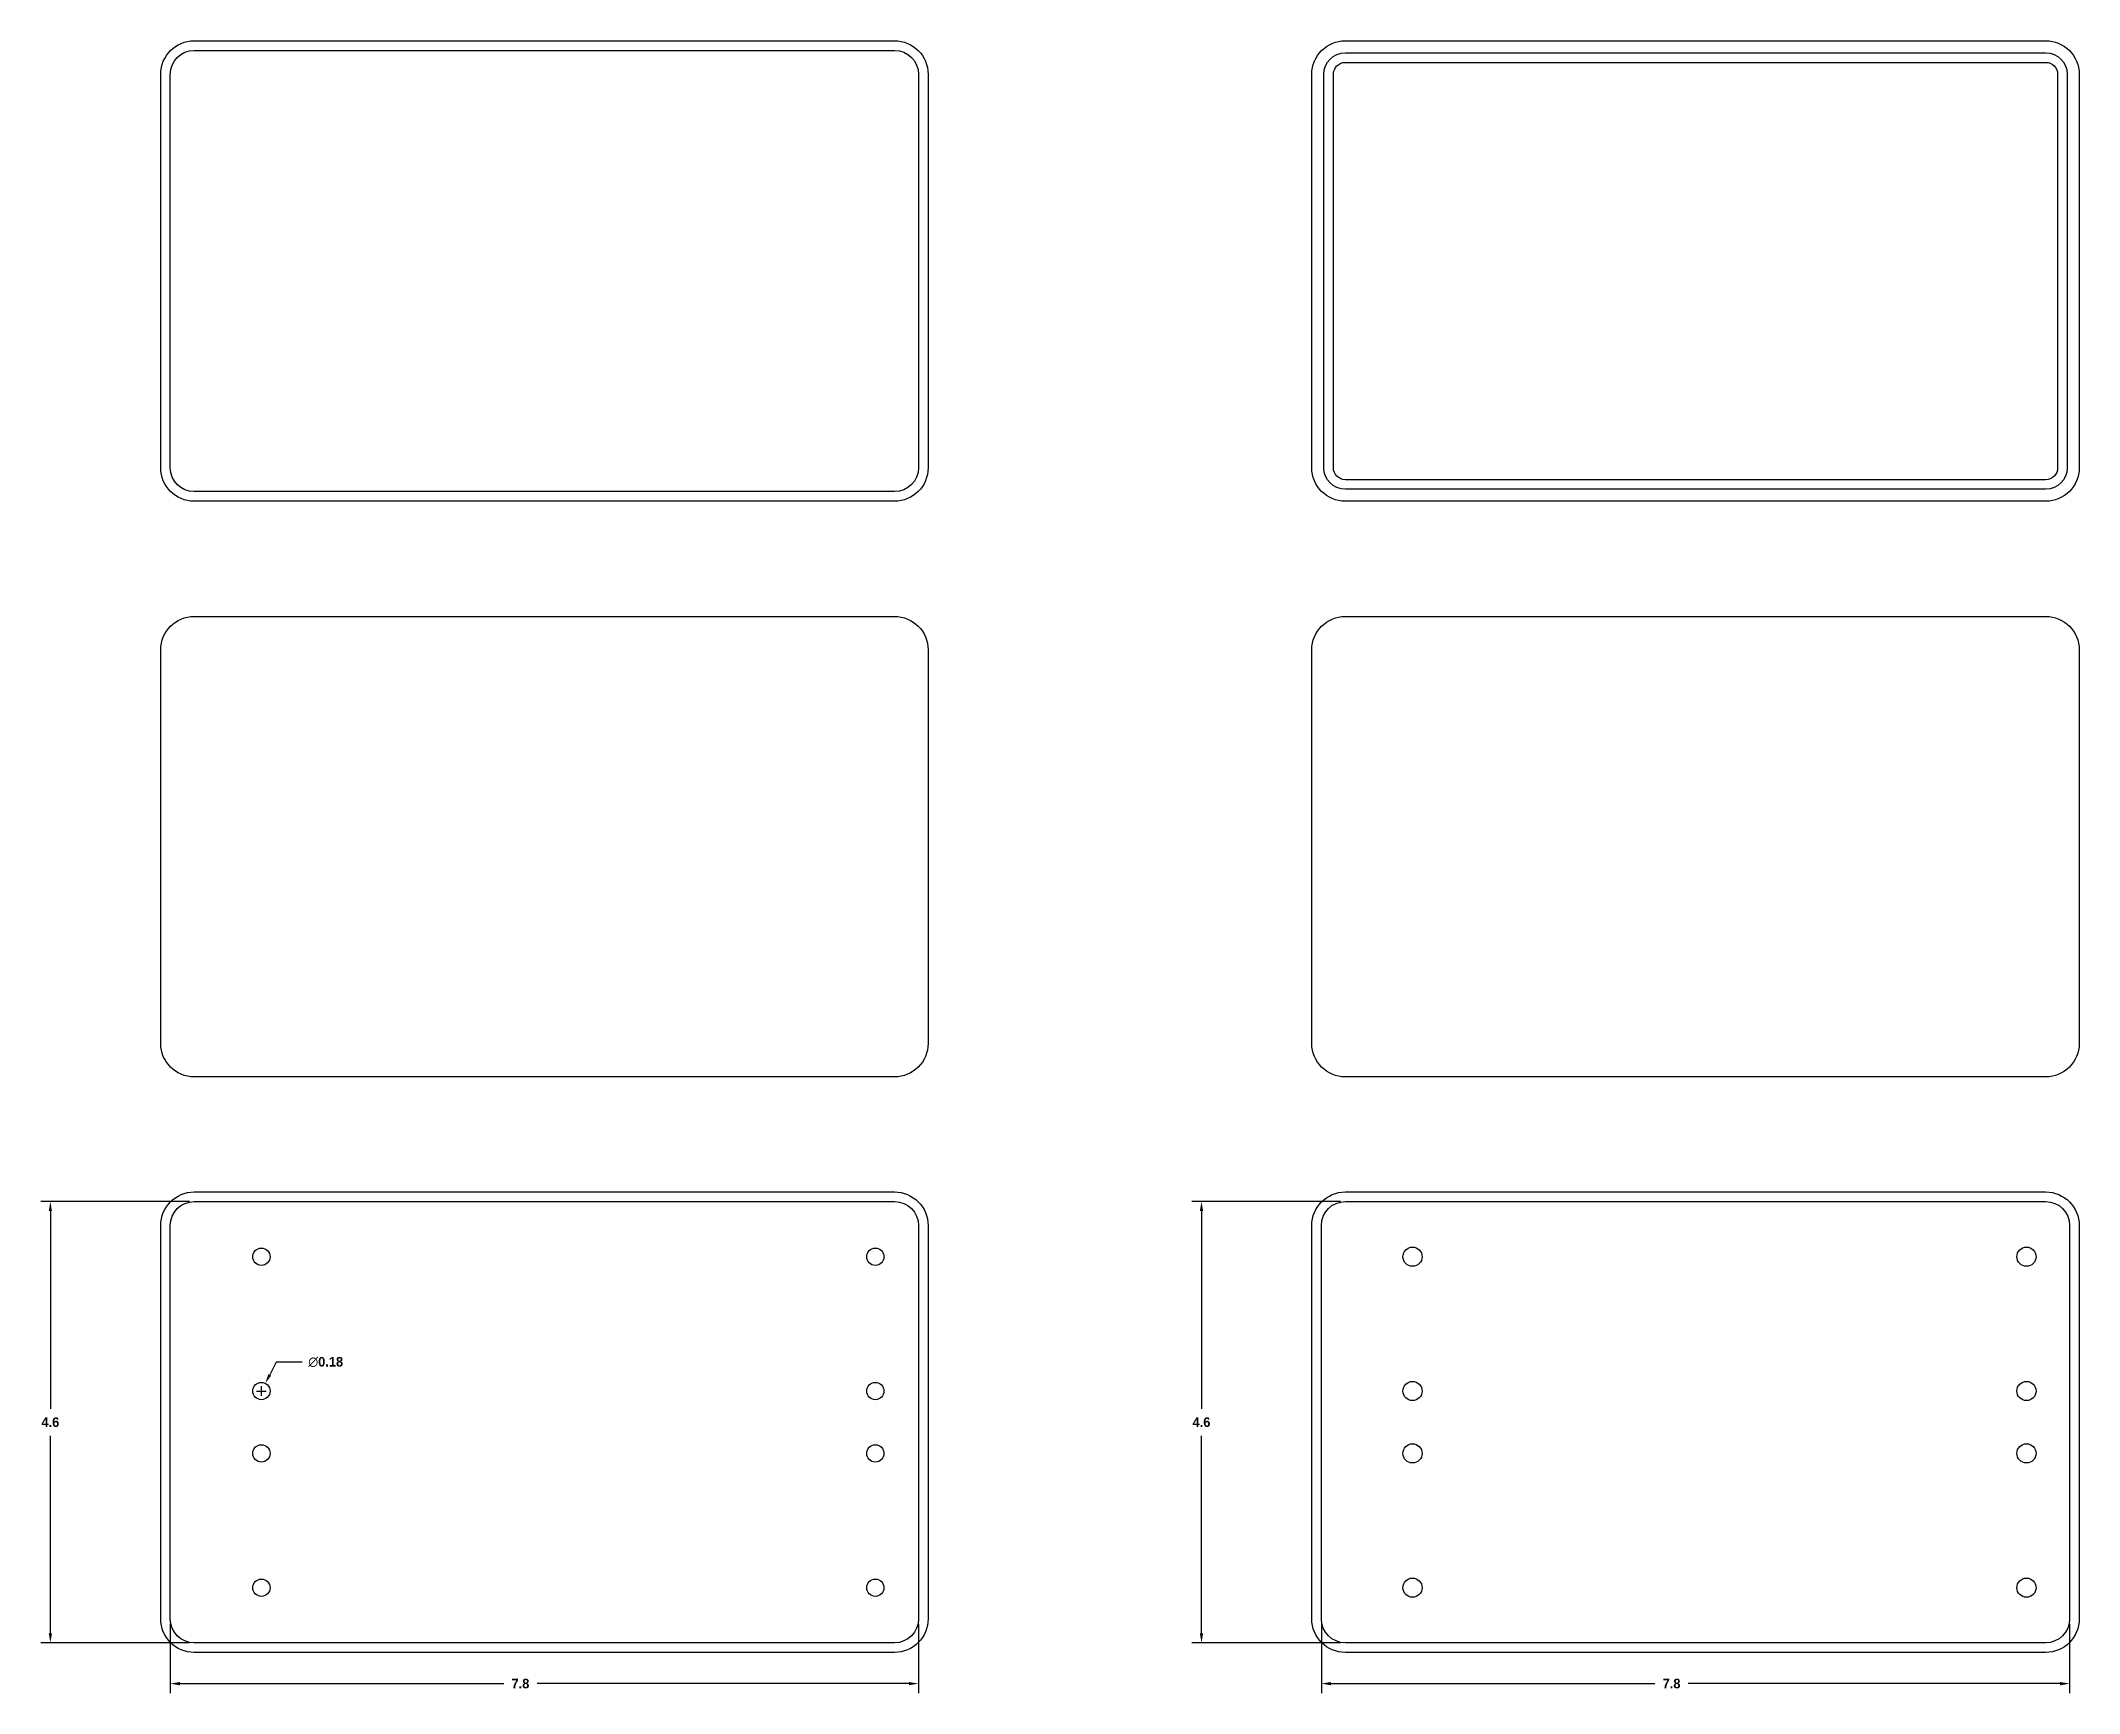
# Model space of a CAD drawing. Header units: inches. Extents: x -2 to 252, y -4 to 336.
# Drawn here: x 9.7 to 30.95, y 23.35 to 40.58 of the extents above; entities that cross this region are included whole.
import ezdxf

# ---------------------------------------------------------------- set-up
doc = ezdxf.new("R2010")
doc.units = ezdxf.units.IN
doc.header["$MEASUREMENT"] = 0
doc.layers.add('G-ANNO-DIMS', color=1, linetype='Continuous')
doc.layers.add('M-ENCL', color=171, linetype='Continuous')
doc.styles.add('RJR', font='cityb___.ttf', dxfattribs={"height": 0.1})
doc.dimstyles.new('flux-dims', dxfattribs={"dimtxt": 0.1, "dimasz": 0.1, "dimexe": 0.1, "dimexo": 0.05, "dimgap": 0.09, "dimtad": 0, "dimtih": 1, "dimtoh": 1, "dimdsep": 46, "dimtxsty": 'RJR', "dimcen": 0.05, "dimadec": 0, "dimazin": 0, "dimtfac": 1, "dimtofl": 0, "dimtmove": 0, "dimatfit": 3, "dimfxl": 1, "dimtolj": 1, "dimtzin": 0, "dimarcsym": 0})

msp = doc.modelspace()

# ---------------------------------------------------------------- blocks, each defined once
blk = doc.blocks.new('*D86')
at = {"layer": 'Defpoints', "color": 0, "transparency": 16777216}
for p in [(11.3, 28.475), (9.8, 23.875), (11.3, 23.875)]:
    blk.add_point(p, dxfattribs=at)
at = {"layer": 'G-ANNO-DIMS', "color": 0, "lineweight": -2, "transparency": 16777216}
for p, q in [((11.25, 28.475), (9.7, 28.475)), ((9.8, 28.375), (9.8, 26.316)), ((9.8, 23.975), (9.8, 26.034)), ((11.25, 23.875), (9.7, 23.875))]:
    blk.add_line(p, q, dxfattribs=at)
at = {"layer": 'G-ANNO-DIMS', "color": 0, "transparency": 16777216}
for points in [[(9.783, 28.375), (9.817, 28.375), (9.8, 28.475)], [(9.783, 23.975), (9.817, 23.975), (9.8, 23.875)]]:
    blk.add_solid(points, dxfattribs=at)
at = {"layer": 'G-ANNO-DIMS', "color": 0, "transparency": 16777216, "insert": (9.8, 26.175), "char_height": 0.1, "attachment_point": 5, "style": 'RJR'}
blk.add_mtext('\\A1;4.6', dxfattribs=at)
blk = doc.blocks.new('*D87')
at = {"layer": 'Defpoints', "color": 0, "transparency": 16777216}
for p in [(11.05, 24.125), (18.85, 24.125), (18.85, 23.45)]:
    blk.add_point(p, dxfattribs=at)
at = {"layer": 'G-ANNO-DIMS', "color": 0, "lineweight": -2, "transparency": 16777216}
for p, q in [((11.05, 24.075), (11.05, 23.35)), ((18.85, 24.075), (18.85, 23.35)), ((11.15, 23.45), (14.526, 23.45)), ((18.75, 23.45), (14.874, 23.45))]:
    blk.add_line(p, q, dxfattribs=at)
at = {"layer": 'G-ANNO-DIMS', "color": 0, "transparency": 16777216}
for points in [[(11.15, 23.467), (11.15, 23.433), (11.05, 23.45)], [(18.75, 23.467), (18.75, 23.433), (18.85, 23.45)]]:
    blk.add_solid(points, dxfattribs=at)
at = {"layer": 'G-ANNO-DIMS', "color": 0, "transparency": 16777216, "insert": (14.7, 23.45), "char_height": 0.1, "attachment_point": 5, "style": 'RJR'}
blk.add_mtext('\\A1;7.8', dxfattribs=at)
blk = doc.blocks.new('*D76')
at = {"layer": 'Defpoints', "color": 0, "transparency": 16777216}
for p in [(12.041, 26.58), (11.959, 26.42)]:
    blk.add_point(p, dxfattribs=at)
at = {"layer": 'G-ANNO-DIMS', "color": 0, "lineweight": -2, "transparency": 16777216}
for p, q in [((12.155, 26.802), (12.087, 26.669)), ((12.426, 26.802), (12.155, 26.802)), ((11.95, 26.5), (12.05, 26.5)), ((12, 26.45), (12, 26.55))]:
    blk.add_line(p, q, dxfattribs=at)
at = {"layer": 'G-ANNO-DIMS', "color": 0, "transparency": 16777216}
blk.add_solid([(12.072, 26.677), (12.102, 26.661), (12.041, 26.58)], dxfattribs=at)
at = {"layer": 'G-ANNO-DIMS', "color": 0, "transparency": 16777216, "insert": (12.67, 26.802), "char_height": 0.1, "attachment_point": 5, "style": 'RJR'}
blk.add_mtext('\\A1;∅0.18', dxfattribs=at)
blk = doc.blocks.new('*D88')
at = {"layer": 'Defpoints', "color": 0, "transparency": 16777216}
for p in [(23.3, 28.475), (21.8, 23.875), (23.3, 23.875)]:
    blk.add_point(p, dxfattribs=at)
at = {"layer": 'G-ANNO-DIMS', "color": 0, "lineweight": -2, "transparency": 16777216}
for p, q in [((23.25, 28.475), (21.7, 28.475)), ((21.8, 28.375), (21.8, 26.316)), ((21.8, 23.975), (21.8, 26.034)), ((23.25, 23.875), (21.7, 23.875))]:
    blk.add_line(p, q, dxfattribs=at)
at = {"layer": 'G-ANNO-DIMS', "color": 0, "transparency": 16777216}
for points in [[(21.783, 28.375), (21.817, 28.375), (21.8, 28.475)], [(21.783, 23.975), (21.817, 23.975), (21.8, 23.875)]]:
    blk.add_solid(points, dxfattribs=at)
at = {"layer": 'G-ANNO-DIMS', "color": 0, "transparency": 16777216, "insert": (21.8, 26.175), "char_height": 0.1, "attachment_point": 5, "style": 'RJR'}
blk.add_mtext('\\A1;4.6', dxfattribs=at)
blk = doc.blocks.new('*D89')
at = {"layer": 'Defpoints', "color": 0, "transparency": 16777216}
for p in [(23.05, 24.125), (30.85, 24.125), (30.85, 23.45)]:
    blk.add_point(p, dxfattribs=at)
at = {"layer": 'G-ANNO-DIMS', "color": 0, "lineweight": -2, "transparency": 16777216}
for p, q in [((23.05, 24.075), (23.05, 23.35)), ((30.85, 24.075), (30.85, 23.35)), ((23.15, 23.45), (26.526, 23.45)), ((30.75, 23.45), (26.874, 23.45))]:
    blk.add_line(p, q, dxfattribs=at)
at = {"layer": 'G-ANNO-DIMS', "color": 0, "transparency": 16777216}
for points in [[(23.15, 23.467), (23.15, 23.433), (23.05, 23.45)], [(30.75, 23.467), (30.75, 23.433), (30.85, 23.45)]]:
    blk.add_solid(points, dxfattribs=at)
at = {"layer": 'G-ANNO-DIMS', "color": 0, "transparency": 16777216, "insert": (26.7, 23.45), "char_height": 0.1, "attachment_point": 5, "style": 'RJR'}
blk.add_mtext('\\A1;7.8', dxfattribs=at)

# ---------------------------------------------------------------- dimensions: what is measured, and where the dimension line sits
at = {"layer": 'G-ANNO-DIMS'}
for base, p1, p2, picture, middle in [((9.8, 23.875), (11.3, 28.475), (11.3, 23.875), '*D86', (9.8, 26.175)), ((21.8, 23.875), (23.3, 28.475), (23.3, 23.875), '*D88', (21.8, 26.175))]:
    dim = msp.add_linear_dim(base=base, p1=p1, p2=p2, angle=90, dimstyle='flux-dims', dxfattribs=at)
    dim.commit()
    dim.dimension.update_dxf_attribs({"geometry": picture, "text_midpoint": middle, "dimtype": 160})
dim = msp.add_diameter_dim_2p(p1=(11.9589, 26.41993), p2=(12.0411, 26.58007), dimstyle='flux-dims', dxfattribs=at)
dim.commit()
dim.dimension.update_dxf_attribs({"geometry": '*D76', "text_midpoint": (12.66995, 26.80248), "dimtype": 163})
for base, p1, p2, picture, middle in [((18.85, 23.45), (11.05, 24.125), (18.85, 24.125), '*D87', (14.7, 23.45)), ((30.85, 23.45), (23.05, 24.125), (30.85, 24.125), '*D89', (26.7, 23.45))]:
    dim = msp.add_linear_dim(base=base, p1=p1, p2=p2, dimstyle='flux-dims', dxfattribs=at)
    dim.commit()
    dim.dimension.update_dxf_attribs({"geometry": picture, "text_midpoint": middle, "dimtype": 160})

# ---------------------------------------------------------------- linework, layer by layer
at = {"layer": 'M-ENCL'}
for points in [[(11.3, 40.575), (18.6, 40.575, -0.41421356), (18.95, 40.225), (18.95, 36.125, -0.41421356), (18.6, 35.775), (11.3, 35.775, -0.41421356), (10.95, 36.125), (10.95, 40.225, -0.41421356)], [(11.3, 40.475), (18.6, 40.475, -0.41421356), (18.85, 40.225), (18.85, 36.125, -0.41421356), (18.6, 35.875), (11.3, 35.875, -0.41421356), (11.05, 36.125), (11.05, 40.225, -0.41421356)], [(23.3, 40.575), (30.6, 40.575, -0.41421356), (30.95, 40.225), (30.95, 36.125, -0.41421356), (30.6, 35.775), (23.3, 35.775, -0.41421356), (22.95, 36.125), (22.95, 40.225, -0.41421356)], [(23.3, 40.45), (30.6, 40.45, -0.41421356), (30.825, 40.225), (30.825, 36.125, -0.41421356), (30.6, 35.9), (23.3, 35.9, -0.41421356), (23.075, 36.125), (23.075, 40.225, -0.41421356)], [(23.3, 40.35), (30.6, 40.35, -0.41421356), (30.725, 40.225), (30.725, 36.125, -0.41421356), (30.6, 36), (23.3, 36, -0.41421356), (23.175, 36.125), (23.175, 40.225, -0.41421356)], [(11.3, 34.575), (18.6, 34.575, -0.41421356), (18.95, 34.225), (18.95, 30.125, -0.41421356), (18.6, 29.775), (11.3, 29.775, -0.41421356), (10.95, 30.125), (10.95, 34.225, -0.41421356)], [(23.3, 34.575), (30.6, 34.575, -0.41421356), (30.95, 34.225), (30.95, 30.125, -0.41421356), (30.6, 29.775), (23.3, 29.775, -0.41421356), (22.95, 30.125), (22.95, 34.225, -0.41421356)], [(11.3, 28.575), (18.6, 28.575, -0.41421356), (18.95, 28.225), (18.95, 24.125, -0.41421356), (18.6, 23.775), (11.3, 23.775, -0.41421356), (10.95, 24.125), (10.95, 28.225, -0.41421356)], [(11.3, 28.475), (18.6, 28.475, -0.41421356), (18.85, 28.225), (18.85, 24.125, -0.41421356), (18.6, 23.875), (11.3, 23.875, -0.41421356), (11.05, 24.125), (11.05, 28.225, -0.41421356)], [(23.3, 28.575), (30.6, 28.575, -0.41421356), (30.95, 28.225), (30.95, 24.125, -0.41421356), (30.6, 23.775), (23.3, 23.775, -0.41421356), (22.95, 24.125), (22.95, 28.225, -0.41421356)], [(23.3, 28.475), (30.6, 28.475, -0.41421356), (30.85, 28.225), (30.85, 24.125, -0.41421356), (30.6, 23.875), (23.3, 23.875, -0.41421356), (23.05, 24.125), (23.05, 28.225, -0.41421356)]]:
    msp.add_lwpolyline(points, format="xyb", close=True, dxfattribs=at)
for centre, radius in [((12, 27.9), 0.09), ((18.4, 27.9), 0.09), ((24, 27.9), 0.1), ((30.4, 27.9), 0.1), ((12, 26.5), 0.09), ((18.4, 26.5), 0.09), ((24, 26.5), 0.1), ((30.4, 26.5), 0.1), ((12, 25.85), 0.09), ((18.4, 25.85), 0.09), ((24, 25.85), 0.1), ((30.4, 25.85), 0.1), ((12, 24.45), 0.09), ((18.4, 24.45), 0.09), ((24, 24.45), 0.1), ((30.4, 24.45), 0.1)]:
    msp.add_circle(centre, radius, dxfattribs=at)

msp.set_redraw_order([(e.dxf.handle, doc.entitydb.next_handle()) for e in msp.query("TEXT MTEXT ATTDEF DIMENSION ARC_DIMENSION")])  # texts and dimensions are drawn at this point

doc.saveas('drawing.dxf')
